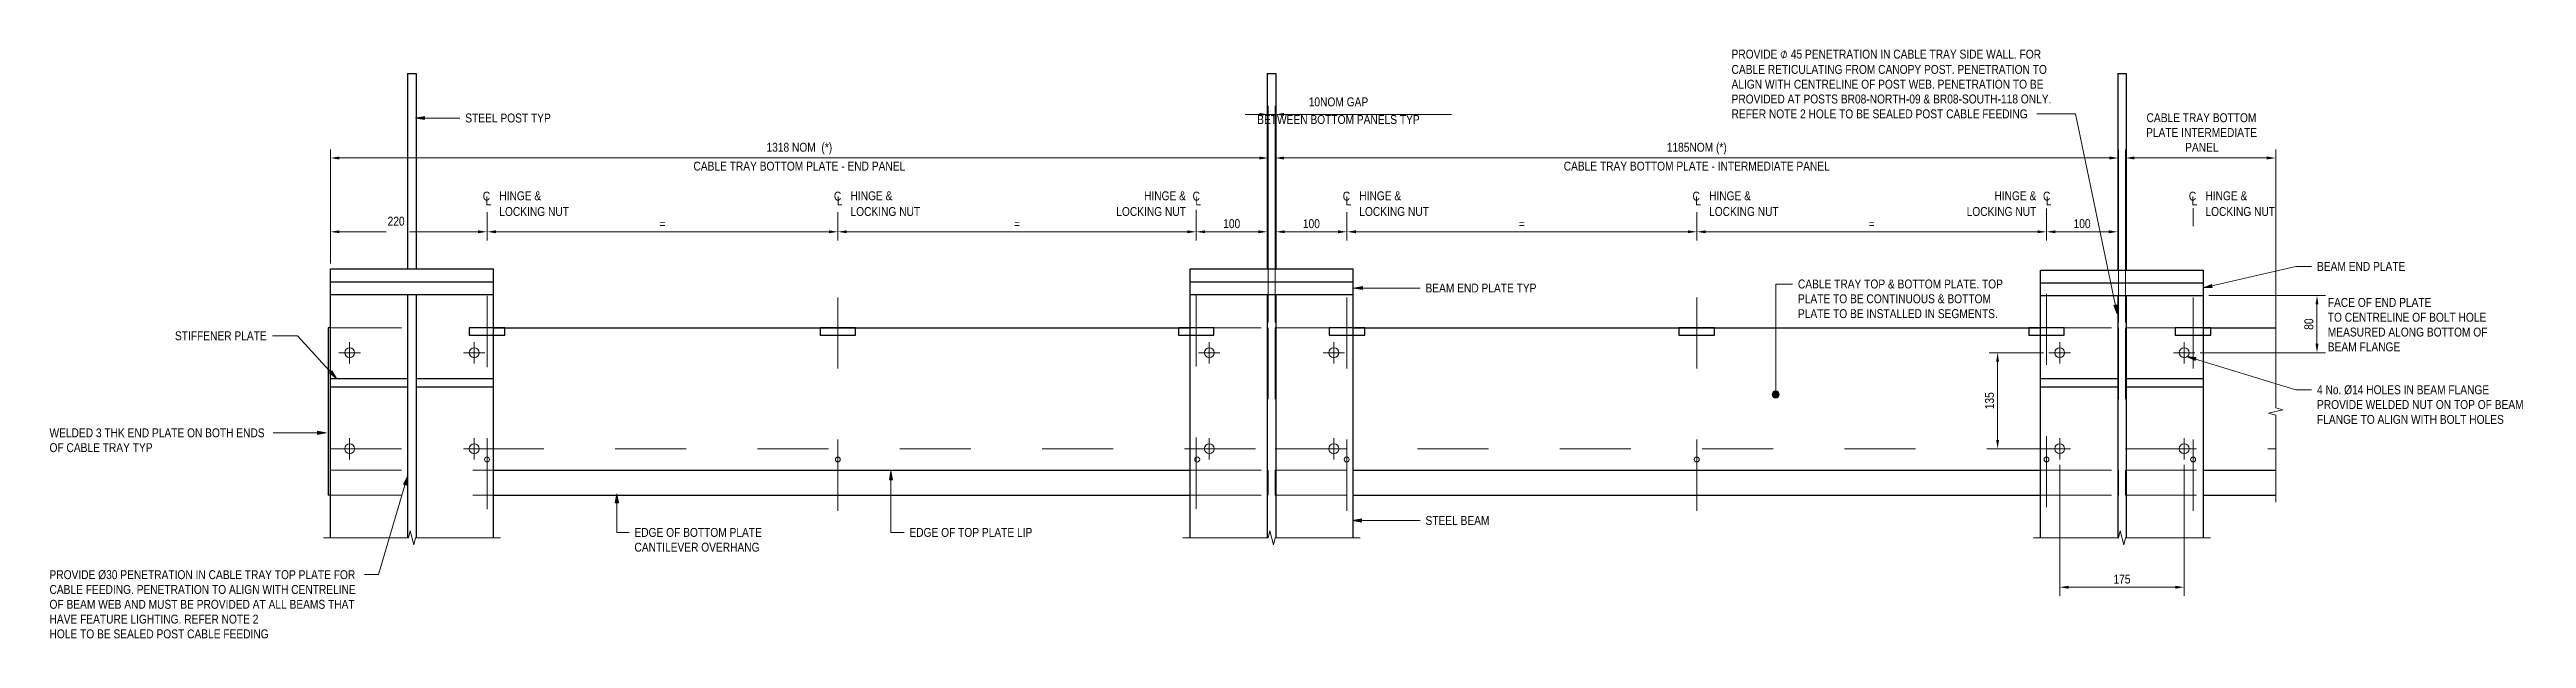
# Model space of a CAD drawing. Header units: metres. Extents: x 5.83 to 10.65, y 0.97 to 2.67.
# Drawn here: x 5.831 to 9.311, y 0.974 to 1.802 of the extents above; entities that cross this region are included whole.
import ezdxf

# ---------------------------------------------------------------- set-up
doc = ezdxf.new("R2010")
doc.units = ezdxf.units.M
doc.linetypes.add('JacobsCenter', pattern=[0.015, 0.009, -0.0015, 0.003, -0.0015])
doc.linetypes.add('JacobsDash', pattern=[0.0045, 0.003, -0.0015])
doc.layers.get('Defpoints').update_dxf_attribs({"color": 41})
for name, color, linetype, lineweight in [('A-ANNO-DIMS', 7, 'Continuous', 9), ('A-ANNO-NOTE', 7, 'Continuous', 9), ('A-DETL', 7, 'Continuous', 13), ('A-DETL-GENF', 7, 'Continuous', 9), ('G-ANNO-TEXT', 7, 'Continuous', 9)]:
    doc.layers.add(name, color=color, linetype=linetype, lineweight=lineweight)
doc.styles.add('Arial Narrow', font='ARIALN.TTF', dxfattribs={"height": 0.0125})
doc.styles.add('Arial Narrow_1', font='ARIALN.TTF', dxfattribs={"height": 0.0025})
doc.styles.add('Segoe UI Symbol', font='seguisym.ttf', dxfattribs={"height": 0.0125})
doc.dimstyles.new('Dimension_Standard_T__mm_', dxfattribs={"dimscale": 0.3048, "dimtxt": 0.012793, "dimasz": 0.04101, "dimexe": 0.03937, "dimexo": 0.024606, "dimgap": 0.016404, "dimtad": 1, "dimdec": 0, "dimlfac": 1000, "dimzin": 0, "dimdsep": 46, "dimtxsty": 'Arial Narrow', "dimsah": 1, "dimcen": 0.09, "dimaunit": 1, "dimadec": 4, "dimazin": 0, "dimtfac": 1, "dimtdec": 4, "dimtix": 1, "dimtmove": 0, "dimatfit": 3, "dimfxl": 1, "dimtvp": 1, "dimtolj": 1, "dimtzin": 0, "dimlwd": 18, "dimlwe": 18, "dimarcsym": 2})
doc.dimstyles.new('Dimension_Standard_T__mm__1', dxfattribs={"dimscale": 0.3048, "dimtxt": 0.012793, "dimasz": 0.04101, "dimexe": 0.03937, "dimexo": 0.024606, "dimgap": 0.016404, "dimtad": 1, "dimdec": 0, "dimlfac": 1000, "dimzin": 0, "dimdsep": 46, "dimtxsty": 'Arial Narrow', "dimsah": 1, "dimcen": 0.09, "dimaunit": 1, "dimadec": 4, "dimazin": 0, "dimtfac": 1, "dimtdec": 4, "dimtix": 1, "dimtmove": 2, "dimatfit": 3, "dimfxl": 1, "dimtvp": 1, "dimtolj": 1, "dimtzin": 0, "dimlwd": 18, "dimlwe": 18, "dimarcsym": 2})

msp = doc.modelspace()

# ---------------------------------------------------------------- texts
at = {"layer": 'G-ANNO-TEXT', "char_height": 0.0125, "attachment_point": 1, "style": 'Arial Narrow', "bg_fill": 3, "box_fill_scale": 1, "bg_fill_color": 256, "bg_fill_transparency": 0}
for s, insert in [('PROVIDE ', (8.1943, 1.8021)), ('CABLE TRAY BOTTOM ', (8.7775, 1.7127))]:
    msp.add_mtext(s, dxfattribs=dict(at, insert=insert))

# ---------------------------------------------------------------- blocks, each defined once
blk = doc.blocks.new('CS_DET_BreakLine_ViewScale - Std Break-6988833-DRG-2873236 - PLAN - CABLE TRAY ARRANGEMENT')
at = {"layer": 'A-DETL-GENF'}
for p, q in [((0.1095, 0), (-0.01, 0)), ((0.112, 0.01), (0.1095, 0)), ((0.117, -0.01), (0.112, 0.01)), ((0.1195, 0), (0.117, -0.01)), ((0.239, 0), (0.1195, 0))]:
    blk.add_line(p, q, dxfattribs=at)
blk = doc.blocks.new('CS_DET_BreakLine_ViewScale - Std Break-6988834-DRG-2873236 - PLAN - CABLE TRAY ARRANGEMENT')
at = {"layer": 'A-DETL-GENF'}
for p, q in [((0.1125, 0), (-0.01, 0)), ((0.115, 0.01), (0.1125, 0)), ((0.12, -0.01), (0.115, 0.01)), ((0.1225, 0), (0.12, -0.01)), ((0.245, 0), (0.1225, 0))]:
    blk.add_line(p, q, dxfattribs=at)
blk = doc.blocks.new('DIMBLOCK1-DRG-2873236 - PLAN - CABLE TRAY ARRANGEMENT')
at = {"layer": 'A-ANNO-DIMS', "color": 0, "lineweight": 18, "transparency": 16777216}
for p, q in [((6.2254, 1.5013), (6.2254, 1.6618)), ((6.2379, 1.6498), (7.5307, 1.6498)), ((7.5432, 1.4183), (7.5432, 1.6618))]:
    blk.add_line(p, q, dxfattribs=at)
at = {"layer": 'A-ANNO-DIMS', "color": 0, "transparency": 16777216}
for points in [[(6.2379, 1.6519), (6.2379, 1.6477), (6.2254, 1.6498)], [(7.5307, 1.6519), (7.5307, 1.6477), (7.5432, 1.6498)]]:
    blk.add_solid(points, dxfattribs=at)
at = {"layer": 'Defpoints', "color": 0, "transparency": 16777216}
for p in [(7.5432, 1.6498), (6.2254, 1.4938), (7.5432, 1.4108)]:
    blk.add_point(p, dxfattribs=at)
at = {"layer": 'A-ANNO-DIMS', "color": 0, "lineweight": 18, "transparency": 16777216, "char_height": 0.0125, "width": 0.35747, "attachment_point": 5, "style": 'Arial Narrow'}
for s, insert in [('\\A1;1318 NOM  (*)', (6.8843, 1.663)), ('\\A1;CABLE TRAY BOTTOM PLATE - END PANEL', (6.8843, 1.6383))]:
    blk.add_mtext(s, dxfattribs=dict(at, insert=insert))
blk = doc.blocks.new('DIMBLOCK2-DRG-2873236 - PLAN - CABLE TRAY ARRANGEMENT')
at = {"layer": 'A-ANNO-DIMS', "color": 0, "lineweight": 18, "transparency": 16777216}
for p, q in [((7.5529, 1.4183), (7.5529, 1.6618)), ((7.5654, 1.6498), (8.7254, 1.6498)), ((8.7379, 1.4183), (8.7379, 1.6618))]:
    blk.add_line(p, q, dxfattribs=at)
at = {"layer": 'A-ANNO-DIMS', "color": 0, "transparency": 16777216}
for points in [[(7.5654, 1.6519), (7.5654, 1.6477), (7.5529, 1.6498)], [(8.7254, 1.6519), (8.7254, 1.6477), (8.7379, 1.6498)]]:
    blk.add_solid(points, dxfattribs=at)
at = {"layer": 'Defpoints', "color": 0, "transparency": 16777216}
for p in [(8.7379, 1.6498), (7.5529, 1.4108), (8.7379, 1.4108)]:
    blk.add_point(p, dxfattribs=at)
at = {"layer": 'A-ANNO-DIMS', "color": 0, "lineweight": 18, "transparency": 16777216, "char_height": 0.0125, "width": 0.449335, "attachment_point": 5, "style": 'Arial Narrow'}
for s, insert in [('\\A1;1185NOM (*)', (8.1454, 1.663)), ('\\A1;CABLE TRAY BOTTOM PLATE - INTERMEDIATE PANEL', (8.1454, 1.6383))]:
    blk.add_mtext(s, dxfattribs=dict(at, insert=insert))
blk = doc.blocks.new('DIMBLOCK3-DRG-2873236 - PLAN - CABLE TRAY ARRANGEMENT')
at = {"layer": 'A-ANNO-DIMS', "color": 0, "lineweight": 18, "transparency": 16777216}
for p, q in [((7.5307, 1.711), (7.5182, 1.711)), ((7.5432, 1.4183), (7.5432, 1.723)), ((7.5432, 1.711), (7.5529, 1.711)), ((7.5529, 1.4183), (7.5529, 1.723)), ((7.5654, 1.711), (7.5779, 1.711))]:
    blk.add_line(p, q, dxfattribs=at)
at = {"layer": 'A-ANNO-DIMS', "color": 0, "transparency": 16777216}
for points in [[(7.5307, 1.7131), (7.5307, 1.7089), (7.5432, 1.711)], [(7.5654, 1.7131), (7.5654, 1.7089), (7.5529, 1.711)]]:
    blk.add_solid(points, dxfattribs=at)
at = {"layer": 'Defpoints', "color": 0, "transparency": 16777216}
for p in [(7.5529, 1.711), (7.5432, 1.4108), (7.5529, 1.4108)]:
    blk.add_point(p, dxfattribs=at)
at = {"layer": 'A-ANNO-DIMS', "color": 0, "lineweight": 18, "transparency": 16777216, "insert": (7.6419, 1.7038), "char_height": 0.0125, "width": 0.274377, "attachment_point": 5, "style": 'Arial Narrow'}
blk.add_mtext('\\A1;BETWEEN BOTTOM PANELS TYP', dxfattribs=at)
at = {"layer": 'A-ANNO-DIMS', "color": 0, "lineweight": 18, "transparency": 16777216, "insert": (7.6419, 1.7286), "char_height": 0.0125, "width": 0.274377, "attachment_point": 5, "line_spacing_factor": 0.974696, "style": 'Arial Narrow'}
blk.add_mtext('\\A1;10NOM GAP', dxfattribs=at)
blk = doc.blocks.new('DIMBLOCK4-DRG-2873236 - PLAN - CABLE TRAY ARRANGEMENT')
at = {"layer": 'A-ANNO-DIMS', "color": 0, "lineweight": 18, "transparency": 16777216}
for p, q in [((6.4454, 1.5663), (6.4454, 1.534)), ((6.2254, 1.5013), (6.2254, 1.558)), ((6.2379, 1.546), (6.3035, 1.546)), ((6.4329, 1.546), (6.3363, 1.546))]:
    blk.add_line(p, q, dxfattribs=at)
at = {"layer": 'A-ANNO-DIMS', "color": 0, "transparency": 16777216}
for points in [[(6.2379, 1.5481), (6.2379, 1.544), (6.2254, 1.546)], [(6.4329, 1.5481), (6.4329, 1.544), (6.4454, 1.546)]]:
    blk.add_solid(points, dxfattribs=at)
at = {"layer": 'Defpoints', "color": 0, "transparency": 16777216}
for p in [(6.4454, 1.5738), (6.4454, 1.546), (6.2254, 1.4938)]:
    blk.add_point(p, dxfattribs=at)
at = {"layer": 'A-ANNO-DIMS', "color": 0, "lineweight": 18, "transparency": 16777216, "insert": (6.3057, 1.5672), "char_height": 0.0125, "width": 0.02851, "attachment_point": 1, "line_spacing_factor": 0.974696, "style": 'Arial Narrow'}
blk.add_mtext('\\A1;220', dxfattribs=at)
blk = doc.blocks.new('CS_Annot_Centreline Symbol1 - CS_Annot_Centreline Symbol-5070896-DRG-2873236 - PLAN - CABLE TRAY ARRANGEMENT')
at = {"layer": 'A-ANNO-NOTE', "char_height": 0.0025, "attachment_point": 1, "style": 'Arial Narrow_1'}
for s, insert, width in [('C  ', (-0.00119, 0.00463), 0.0044093), ('L', (-0.00041, 0.00329), 0.0019241)]:
    blk.add_mtext(s, dxfattribs=dict(at, insert=insert, width=width))
blk = doc.blocks.new('CS_Annot_Centreline Symbol1 - CS_Annot_Centreline Symbol-5548884-DRG-2873236 - PLAN - CABLE TRAY ARRANGEMENT')
at = {"layer": 'A-ANNO-NOTE', "char_height": 0.0025, "attachment_point": 1, "style": 'Arial Narrow_1'}
for s, insert, width in [('C  ', (-0.00119, 0.00463), 0.0044093), ('L', (-0.00041, 0.00329), 0.0019241)]:
    blk.add_mtext(s, dxfattribs=dict(at, insert=insert, width=width))
blk = doc.blocks.new('DIMBLOCK5-DRG-2873236 - PLAN - CABLE TRAY ARRANGEMENT')
at = {"layer": 'A-ANNO-DIMS', "color": 0, "lineweight": 18, "transparency": 16777216}
for p, q in [((6.4454, 1.5663), (6.4454, 1.534)), ((6.9384, 1.5663), (6.9384, 1.534)), ((6.4579, 1.546), (6.9259, 1.546))]:
    blk.add_line(p, q, dxfattribs=at)
at = {"layer": 'A-ANNO-DIMS', "color": 0, "transparency": 16777216}
for points in [[(6.4579, 1.5481), (6.4579, 1.544), (6.4454, 1.546)], [(6.9259, 1.5481), (6.9259, 1.544), (6.9384, 1.546)]]:
    blk.add_solid(points, dxfattribs=at)
at = {"layer": 'Defpoints', "color": 0, "transparency": 16777216}
for p in [(6.4454, 1.5738), (6.9384, 1.5738), (6.9384, 1.546)]:
    blk.add_point(p, dxfattribs=at)
at = {"layer": 'A-ANNO-DIMS', "color": 0, "lineweight": 18, "transparency": 16777216, "insert": (6.6919, 1.5573), "char_height": 0.0125, "width": 0.009991, "attachment_point": 5, "style": 'Arial Narrow'}
blk.add_mtext('\\A1;=', dxfattribs=at)
blk = doc.blocks.new('DIMBLOCK6-DRG-2873236 - PLAN - CABLE TRAY ARRANGEMENT')
at = {"layer": 'A-ANNO-DIMS', "color": 0, "lineweight": 18, "transparency": 16777216}
for p, q in [((6.9384, 1.5663), (6.9384, 1.534)), ((7.4419, 1.5692), (7.4419, 1.534)), ((6.9509, 1.546), (7.4294, 1.546))]:
    blk.add_line(p, q, dxfattribs=at)
at = {"layer": 'A-ANNO-DIMS', "color": 0, "transparency": 16777216}
for points in [[(6.9509, 1.5481), (6.9509, 1.544), (6.9384, 1.546)], [(7.4294, 1.5481), (7.4294, 1.544), (7.4419, 1.546)]]:
    blk.add_solid(points, dxfattribs=at)
at = {"layer": 'Defpoints', "color": 0, "transparency": 16777216}
for p in [(6.9384, 1.5738), (7.4419, 1.5767), (7.4419, 1.546)]:
    blk.add_point(p, dxfattribs=at)
at = {"layer": 'A-ANNO-DIMS', "color": 0, "lineweight": 18, "transparency": 16777216, "insert": (7.1902, 1.5573), "char_height": 0.0125, "width": 0.009991, "attachment_point": 5, "style": 'Arial Narrow'}
blk.add_mtext('\\A1;=', dxfattribs=at)
blk = doc.blocks.new('DIMBLOCK7-DRG-2873236 - PLAN - CABLE TRAY ARRANGEMENT')
at = {"layer": 'A-ANNO-DIMS', "color": 0, "lineweight": 18, "transparency": 16777216}
for p, q in [((7.4419, 1.5692), (7.4419, 1.534)), ((7.4544, 1.546), (7.5294, 1.546)), ((7.5419, 1.5013), (7.5419, 1.558))]:
    blk.add_line(p, q, dxfattribs=at)
at = {"layer": 'A-ANNO-DIMS', "color": 0, "transparency": 16777216}
for points in [[(7.4544, 1.5481), (7.4544, 1.544), (7.4419, 1.546)], [(7.5294, 1.5481), (7.5294, 1.544), (7.5419, 1.546)]]:
    blk.add_solid(points, dxfattribs=at)
at = {"layer": 'Defpoints', "color": 0, "transparency": 16777216}
for p in [(7.4419, 1.5767), (7.5419, 1.546), (7.5419, 1.4938)]:
    blk.add_point(p, dxfattribs=at)
at = {"layer": 'A-ANNO-DIMS', "color": 0, "lineweight": 18, "transparency": 16777216, "insert": (7.4919, 1.5574), "char_height": 0.0125, "width": 0.02851, "attachment_point": 5, "style": 'Arial Narrow'}
blk.add_mtext('\\A1;100', dxfattribs=at)
blk = doc.blocks.new('DIMBLOCK8-DRG-2873236 - PLAN - CABLE TRAY ARRANGEMENT')
at = {"layer": 'A-ANNO-DIMS', "color": 0, "lineweight": 18, "transparency": 16777216}
for p, q in [((7.6539, 1.5663), (7.6539, 1.534)), ((7.5539, 1.5013), (7.5539, 1.558)), ((7.5664, 1.546), (7.6414, 1.546))]:
    blk.add_line(p, q, dxfattribs=at)
at = {"layer": 'A-ANNO-DIMS', "color": 0, "transparency": 16777216}
for points in [[(7.5664, 1.5481), (7.5664, 1.544), (7.5539, 1.546)], [(7.6414, 1.5481), (7.6414, 1.544), (7.6539, 1.546)]]:
    blk.add_solid(points, dxfattribs=at)
at = {"layer": 'Defpoints', "color": 0, "transparency": 16777216}
for p in [(7.6539, 1.5738), (7.6539, 1.546), (7.5539, 1.4938)]:
    blk.add_point(p, dxfattribs=at)
at = {"layer": 'A-ANNO-DIMS', "color": 0, "lineweight": 18, "transparency": 16777216, "insert": (7.6039, 1.5574), "char_height": 0.0125, "width": 0.02851, "attachment_point": 5, "style": 'Arial Narrow'}
blk.add_mtext('\\A1;100', dxfattribs=at)
blk = doc.blocks.new('DIMBLOCK9-DRG-2873236 - PLAN - CABLE TRAY ARRANGEMENT')
at = {"layer": 'A-ANNO-DIMS', "color": 0, "lineweight": 18, "transparency": 16777216}
for p, q in [((8.6369, 1.5714), (8.6369, 1.534)), ((8.6494, 1.546), (8.7244, 1.546)), ((8.7369, 1.5003), (8.7369, 1.558))]:
    blk.add_line(p, q, dxfattribs=at)
at = {"layer": 'A-ANNO-DIMS', "color": 0, "transparency": 16777216}
for points in [[(8.6494, 1.5481), (8.6494, 1.544), (8.6369, 1.546)], [(8.7244, 1.5481), (8.7244, 1.544), (8.7369, 1.546)]]:
    blk.add_solid(points, dxfattribs=at)
at = {"layer": 'Defpoints', "color": 0, "transparency": 16777216}
for p in [(8.6369, 1.5789), (8.7369, 1.546), (8.7369, 1.4928)]:
    blk.add_point(p, dxfattribs=at)
at = {"layer": 'A-ANNO-DIMS', "color": 0, "lineweight": 18, "transparency": 16777216, "insert": (8.6869, 1.5574), "char_height": 0.0125, "width": 0.02851, "attachment_point": 5, "style": 'Arial Narrow'}
blk.add_mtext('\\A1;100', dxfattribs=at)
blk = doc.blocks.new('DIMBLOCK10-DRG-2873236 - PLAN - CABLE TRAY ARRANGEMENT')
at = {"layer": 'A-ANNO-DIMS', "color": 0, "lineweight": 18, "transparency": 16777216}
for p, q in [((7.6539, 1.5663), (7.6539, 1.534)), ((8.1454, 1.5663), (8.1454, 1.534)), ((7.6664, 1.546), (8.1329, 1.546))]:
    blk.add_line(p, q, dxfattribs=at)
at = {"layer": 'A-ANNO-DIMS', "color": 0, "transparency": 16777216}
for points in [[(7.6664, 1.5481), (7.6664, 1.544), (7.6539, 1.546)], [(8.1329, 1.5481), (8.1329, 1.544), (8.1454, 1.546)]]:
    blk.add_solid(points, dxfattribs=at)
at = {"layer": 'Defpoints', "color": 0, "transparency": 16777216}
for p in [(7.6539, 1.5738), (8.1454, 1.5738), (8.1454, 1.546)]:
    blk.add_point(p, dxfattribs=at)
at = {"layer": 'A-ANNO-DIMS', "color": 0, "lineweight": 18, "transparency": 16777216, "insert": (7.8997, 1.5573), "char_height": 0.0125, "width": 0.009991, "attachment_point": 5, "style": 'Arial Narrow'}
blk.add_mtext('\\A1;=', dxfattribs=at)
blk = doc.blocks.new('DIMBLOCK11-DRG-2873236 - PLAN - CABLE TRAY ARRANGEMENT')
at = {"layer": 'A-ANNO-DIMS', "color": 0, "lineweight": 18, "transparency": 16777216}
for p, q in [((8.1454, 1.5663), (8.1454, 1.534)), ((8.6369, 1.5714), (8.6369, 1.534)), ((8.1579, 1.546), (8.6244, 1.546))]:
    blk.add_line(p, q, dxfattribs=at)
at = {"layer": 'A-ANNO-DIMS', "color": 0, "transparency": 16777216}
for points in [[(8.1579, 1.5481), (8.1579, 1.544), (8.1454, 1.546)], [(8.6244, 1.5481), (8.6244, 1.544), (8.6369, 1.546)]]:
    blk.add_solid(points, dxfattribs=at)
at = {"layer": 'Defpoints', "color": 0, "transparency": 16777216}
for p in [(8.1454, 1.5738), (8.6369, 1.5789), (8.6369, 1.546)]:
    blk.add_point(p, dxfattribs=at)
at = {"layer": 'A-ANNO-DIMS', "color": 0, "lineweight": 18, "transparency": 16777216, "insert": (8.3912, 1.5573), "char_height": 0.0125, "width": 0.009991, "attachment_point": 5, "style": 'Arial Narrow'}
blk.add_mtext('\\A1;=', dxfattribs=at)
blk = doc.blocks.new('DIMBLOCK12-DRG-2873236 - PLAN - CABLE TRAY ARRANGEMENT')
at = {"layer": 'A-ANNO-DIMS', "color": 0, "lineweight": 18, "transparency": 16777216}
for p, q in [((8.7479, 1.4183), (8.7479, 1.6618)), ((8.7604, 1.6498), (8.9465, 1.6498)), ((8.959, 1.4183), (8.959, 1.6618))]:
    blk.add_line(p, q, dxfattribs=at)
at = {"layer": 'A-ANNO-DIMS', "color": 0, "transparency": 16777216}
for points in [[(8.7604, 1.6519), (8.7604, 1.6477), (8.7479, 1.6498)], [(8.9465, 1.6519), (8.9465, 1.6477), (8.959, 1.6498)]]:
    blk.add_solid(points, dxfattribs=at)
at = {"layer": 'Defpoints', "color": 0, "transparency": 16777216}
for p in [(8.959, 1.6498), (8.7479, 1.4108), (8.959, 1.4108)]:
    blk.add_point(p, dxfattribs=at)
at = {"layer": 'A-ANNO-DIMS', "color": 0, "lineweight": 18, "transparency": 16777216, "insert": (8.8535, 1.6622), "char_height": 0.0125, "attachment_point": 5, "style": 'Arial Narrow'}
blk.add_mtext('\\A1;\u200d', dxfattribs=at)
blk = doc.blocks.new('DIMBLOCK13-DRG-2873236 - PLAN - CABLE TRAY ARRANGEMENT')
at = {"layer": 'A-ANNO-DIMS', "color": 0, "lineweight": 18, "transparency": 16777216}
for p, q in [((8.6554, 1.2185), (8.6554, 1.0343)), ((8.8304, 1.2185), (8.8304, 1.0343)), ((8.6679, 1.0463), (8.8179, 1.0463))]:
    blk.add_line(p, q, dxfattribs=at)
at = {"layer": 'A-ANNO-DIMS', "color": 0, "transparency": 16777216}
for points in [[(8.6679, 1.0483), (8.6679, 1.0442), (8.6554, 1.0463)], [(8.8179, 1.0483), (8.8179, 1.0442), (8.8304, 1.0463)]]:
    blk.add_solid(points, dxfattribs=at)
at = {"layer": 'Defpoints', "color": 0, "transparency": 16777216}
for p in [(8.6554, 1.226), (8.8304, 1.226), (8.8304, 1.0463)]:
    blk.add_point(p, dxfattribs=at)
at = {"layer": 'A-ANNO-DIMS', "color": 0, "lineweight": 18, "transparency": 16777216, "insert": (8.7429, 1.0576), "char_height": 0.0125, "width": 0.02851, "attachment_point": 5, "style": 'Arial Narrow'}
blk.add_mtext('\\A1;175', dxfattribs=at)
blk = doc.blocks.new('DIMBLOCK14-DRG-2873236 - PLAN - CABLE TRAY ARRANGEMENT')
at = {"layer": 'A-ANNO-DIMS', "color": 0, "lineweight": 18, "transparency": 16777216}
for p, q in [((8.6329, 1.376), (8.5562, 1.376)), ((8.5682, 1.2535), (8.5682, 1.3635)), ((8.6329, 1.241), (8.5562, 1.241))]:
    blk.add_line(p, q, dxfattribs=at)
at = {"layer": 'A-ANNO-DIMS', "color": 0, "transparency": 16777216}
for points in [[(8.5661, 1.3635), (8.5702, 1.3635), (8.5682, 1.376)], [(8.5661, 1.2535), (8.5702, 1.2535), (8.5682, 1.241)]]:
    blk.add_solid(points, dxfattribs=at)
at = {"layer": 'Defpoints', "color": 0, "transparency": 16777216}
for p in [(8.5682, 1.376), (8.6404, 1.376), (8.6404, 1.241)]:
    blk.add_point(p, dxfattribs=at)
at = {"layer": 'A-ANNO-DIMS', "color": 0, "lineweight": 18, "transparency": 16777216, "insert": (8.5568, 1.3085), "char_height": 0.0125, "width": 0.02851, "attachment_point": 5, "rotation": 90, "style": 'Arial Narrow'}
blk.add_mtext('\\A1;135', dxfattribs=at)
blk = doc.blocks.new('DIMBLOCK15-DRG-2873236 - PLAN - CABLE TRAY ARRANGEMENT')
at = {"layer": 'A-ANNO-DIMS', "color": 0, "lineweight": 18, "transparency": 16777216}
for p, q in [((8.8649, 1.4563), (9.029, 1.4563)), ((9.017, 1.3885), (9.017, 1.4438)), ((8.8529, 1.376), (9.029, 1.376))]:
    blk.add_line(p, q, dxfattribs=at)
at = {"layer": 'A-ANNO-DIMS', "color": 0, "transparency": 16777216}
for points in [[(9.0149, 1.4438), (9.0191, 1.4438), (9.017, 1.4563)], [(9.0149, 1.3885), (9.0191, 1.3885), (9.017, 1.376)]]:
    blk.add_solid(points, dxfattribs=at)
at = {"layer": 'Defpoints', "color": 0, "transparency": 16777216}
for p in [(8.8574, 1.4563), (9.017, 1.4563), (8.8454, 1.376)]:
    blk.add_point(p, dxfattribs=at)
at = {"layer": 'A-ANNO-DIMS', "color": 0, "lineweight": 18, "transparency": 16777216, "insert": (9.0056, 1.4162), "char_height": 0.0125, "width": 0.019007, "attachment_point": 5, "rotation": 90, "style": 'Arial Narrow'}
blk.add_mtext('\\A1;80', dxfattribs=at)

# ---------------------------------------------------------------- dimensions: what is measured, and where the dimension line sits
at = {"layer": 'A-ANNO-DIMS', "lineweight": 18}
dim = msp.add_linear_dim(base=(7.5529, 1.711), p1=(7.5432, 1.4108), p2=(7.5529, 1.4108), text='<>\\XBETWEEN BOTTOM PANELS TYP', dimstyle='Dimension_Standard_T__mm__1', override={"dimpost": '<>NOM GAP', "dimfxl": 0.00975}, dxfattribs=at)
dim.commit()
dim.dimension.update_dxf_attribs({"geometry": 'DIMBLOCK3-DRG-2873236 - PLAN - CABLE TRAY ARRANGEMENT', "text_midpoint": (7.6419, 1.7153), "dimtype": 160})
for base, p1, p2, text, override, picture, middle in [((7.5432, 1.6498), (6.2254, 1.4938), (7.5432, 1.4108), '<>\\XCABLE TRAY BOTTOM PLATE - END PANEL', {"dimpost": '<> NOM  (*)', "dimfxl": 1.320363}, 'DIMBLOCK1-DRG-2873236 - PLAN - CABLE TRAY ARRANGEMENT', (6.8843, 1.6498)), ((8.7379, 1.6498), (7.5529, 1.4108), (8.7379, 1.4108), '<>\\XCABLE TRAY BOTTOM PLATE - INTERMEDIATE PANEL', {"dimpost": '<>NOM (*)', "dimfxl": 1.185}, 'DIMBLOCK2-DRG-2873236 - PLAN - CABLE TRAY ARRANGEMENT', (8.1454, 1.6498))]:
    dim = msp.add_linear_dim(base=base, p1=p1, p2=p2, text=text, dimstyle='Dimension_Standard_T__mm_', override=override, dxfattribs=at)
    dim.commit()
    dim.dimension.update_dxf_attribs({"geometry": picture, "text_midpoint": middle})
dim = msp.add_linear_dim(base=(6.4454, 1.546), p1=(6.2254, 1.4938), p2=(6.4454, 1.5738), dimstyle='Dimension_Standard_T__mm__1', override={"dimpost": '<>', "dimfxl": 0.234094}, dxfattribs=at)
dim.commit()
dim.dimension.update_dxf_attribs({"geometry": 'DIMBLOCK4-DRG-2873236 - PLAN - CABLE TRAY ARRANGEMENT', "text_midpoint": (6.3199, 1.5589), "dimtype": 160})
for base, p1, p2, override, picture, middle in [((9.017, 1.4563), (8.8454, 1.376), (8.8574, 1.4563), {"dimpost": '<>', "dimfxl": 0.081178}, 'DIMBLOCK15-DRG-2873236 - PLAN - CABLE TRAY ARRANGEMENT', (9.0056, 1.4162)), ((8.5682, 1.376), (8.6404, 1.241), (8.6404, 1.376), {"dimpost": '<>', "dimfxl": 0.135}, 'DIMBLOCK14-DRG-2873236 - PLAN - CABLE TRAY ARRANGEMENT', (8.5568, 1.3085))]:
    dim = msp.add_linear_dim(base=base, p1=p1, p2=p2, angle=90, dimstyle='Dimension_Standard_T__mm_', override=override, dxfattribs=at)
    dim.commit()
    dim.dimension.update_dxf_attribs({"geometry": picture, "text_midpoint": middle})
dim = msp.add_linear_dim(base=(8.8304, 1.0463), p1=(8.6554, 1.226), p2=(8.8304, 1.226), dimstyle='Dimension_Standard_T__mm_', override={"dimpost": '<>', "dimfxl": 0.175}, dxfattribs=at)
dim.commit()
dim.dimension.update_dxf_attribs({"geometry": 'DIMBLOCK13-DRG-2873236 - PLAN - CABLE TRAY ARRANGEMENT', "text_midpoint": (8.7429, 1.0576)})

# ---------------------------------------------------------------- hatches: boundary and pattern name
at = {"layer": 'G-ANNO-TEXT'}
for points in [[(6.3451, 1.706), (6.3576, 1.7038), (6.3576, 1.7082)], [(7.6634, 1.4669), (7.6759, 1.4647), (7.6759, 1.4691)], [(8.8571, 1.467), (8.8698, 1.4677), (8.8688, 1.472)], [(8.7361, 1.4305), (8.7357, 1.4432), (8.7314, 1.4423)], [(8.8343, 1.3708), (8.8456, 1.3651), (8.8469, 1.3693)], [(6.2341, 1.3399), (6.2272, 1.3506), (6.224, 1.3476)], [(6.2196, 1.2634), (6.2071, 1.2656), (6.2071, 1.2612)], [(6.3337, 1.2025), (6.3281, 1.1911), (6.3323, 1.1898)], [(7.013, 1.2096), (7.0108, 1.1971), (7.0152, 1.1971)], [(6.6278, 1.1776), (6.6256, 1.1651), (6.63, 1.1651)], [(7.6618, 1.1401), (7.6743, 1.1379), (7.6743, 1.1424)]]:
    msp.add_hatch(color=256, dxfattribs=at).paths.add_polyline_path(points)
h = msp.add_hatch(color=256, dxfattribs=at)
edge = h.paths.add_edge_path()
edge.add_arc((8.2563, 1.3174), 0.005, 0, 360)

# ---------------------------------------------------------------- linework, layer by layer
at = {"layer": 'A-DETL', "lineweight": 25}
for p, q in [((6.3339, 1.7688), (6.3339, 1.4938)), ((6.3339, 1.7688), (6.3459, 1.7688)), ((6.3459, 1.7688), (6.3459, 1.4938)), ((7.5419, 1.7688), (7.5419, 1.4938)), ((7.5419, 1.7688), (7.5539, 1.7688)), ((7.5539, 1.7688), (7.5539, 1.4938)), ((8.7369, 1.7688), (8.7369, 1.4928)), ((8.7369, 1.7688), (8.7489, 1.7688)), ((8.7489, 1.7688), (8.7489, 1.4928)), ((6.2254, 1.4938), (6.4544, 1.4938)), ((6.2254, 1.1158), (6.2254, 1.4938)), ((6.2254, 1.4758), (6.4544, 1.4758)), ((6.4544, 1.1158), (6.4544, 1.4938)), ((7.4334, 1.4938), (7.6624, 1.4938)), ((7.4334, 1.1158), (7.4334, 1.4938)), ((7.4334, 1.4758), (7.6624, 1.4758)), ((7.6624, 1.1158), (7.6624, 1.4938)), ((8.6284, 1.1158), (8.6284, 1.4923)), ((8.6284, 1.4923), (8.8574, 1.4923)), ((8.6284, 1.4743), (8.8574, 1.4743)), ((8.8574, 1.1158), (8.8574, 1.4923)), ((6.2254, 1.4578), (6.4544, 1.4578)), ((6.3339, 1.4578), (6.3339, 1.1158)), ((6.3459, 1.4578), (6.3459, 1.1152)), ((7.4334, 1.4578), (7.6624, 1.4578)), ((7.5419, 1.4578), (7.5419, 1.1158)), ((7.5539, 1.4578), (7.5539, 1.1152)), ((8.6284, 1.4563), (8.8574, 1.4563)), ((8.7369, 1.4568), (8.7369, 1.1158)), ((8.7489, 1.4568), (8.7489, 1.1152)), ((6.2254, 1.4108), (6.2224, 1.4108)), ((6.2224, 1.4108), (6.2224, 1.1758)), ((6.4204, 1.4108), (6.4204, 1.4008)), ((6.4704, 1.4108), (6.4204, 1.4108)), ((6.4204, 1.4008), (6.4704, 1.4008)), ((6.4544, 1.4108), (7.4334, 1.4108)), ((6.4704, 1.4008), (6.4704, 1.4108)), ((6.9134, 1.4108), (6.9134, 1.4008)), ((6.9634, 1.4108), (6.9134, 1.4108)), ((6.9134, 1.4008), (6.9634, 1.4008)), ((6.9634, 1.4008), (6.9634, 1.4108)), ((7.4169, 1.4108), (7.4169, 1.4008)), ((7.4669, 1.4108), (7.4169, 1.4108)), ((7.4169, 1.4008), (7.4669, 1.4008)), ((7.4669, 1.4008), (7.4669, 1.4108)), ((7.6289, 1.4108), (7.6289, 1.4008)), ((7.6789, 1.4108), (7.6289, 1.4108)), ((7.6289, 1.4008), (7.6789, 1.4008)), ((7.6624, 1.4108), (8.6284, 1.4108)), ((7.6789, 1.4008), (7.6789, 1.4108)), ((8.1204, 1.4108), (8.1204, 1.4008)), ((8.1704, 1.4108), (8.1204, 1.4108)), ((8.1204, 1.4008), (8.1704, 1.4008)), ((8.1704, 1.4008), (8.1704, 1.4108)), ((8.6119, 1.4108), (8.6119, 1.4008)), ((8.6619, 1.4108), (8.6119, 1.4108)), ((8.6119, 1.4008), (8.6619, 1.4008)), ((8.6619, 1.4008), (8.6619, 1.4108)), ((8.8179, 1.4108), (8.8179, 1.4008)), ((8.8679, 1.4108), (8.8179, 1.4108)), ((8.8179, 1.4008), (8.8679, 1.4008)), ((8.8574, 1.4108), (8.959, 1.4108)), ((8.8679, 1.4008), (8.8679, 1.4108)), ((6.2254, 1.3399), (6.3339, 1.3399)), ((6.2254, 1.3279), (6.3339, 1.3279)), ((6.3459, 1.3399), (6.4544, 1.3399)), ((6.3459, 1.3279), (6.4544, 1.3279)), ((8.6284, 1.3399), (8.7369, 1.3399)), ((8.6284, 1.3279), (8.7369, 1.3279)), ((8.7489, 1.3399), (8.8574, 1.3399)), ((8.7489, 1.3279), (8.8574, 1.3279)), ((6.4544, 1.2108), (7.4334, 1.2108)), ((7.6624, 1.2108), (8.6284, 1.2108)), ((8.8574, 1.2108), (8.959, 1.2108)), ((6.2254, 1.1758), (6.2224, 1.1758)), ((6.4544, 1.1758), (7.4334, 1.1758)), ((7.6624, 1.1758), (8.6284, 1.1758)), ((8.8574, 1.1758), (8.959, 1.1758))]:
    msp.add_line(p, q, dxfattribs=at)
at = {"layer": 'A-DETL'}
msp.add_line((7.5107, 1.711), (7.8007, 1.711), dxfattribs=at)
at = {"layer": 'A-DETL', "linetype": 'JacobsCenter', "lineweight": 9}
for p, q in [((6.4454, 1.1558), (6.4454, 1.5738)), ((6.9384, 1.1538), (6.9384, 1.5738)), ((7.4419, 1.1567), (7.4419, 1.5767)), ((7.6539, 1.1538), (7.6539, 1.5738)), ((8.1454, 1.1538), (8.1454, 1.5738)), ((8.6369, 1.1589), (8.6369, 1.5789)), ((8.8429, 1.1538), (8.8429, 1.5793)), ((6.2674, 1.376), (6.2374, 1.376)), ((6.2524, 1.361), (6.2524, 1.391)), ((6.4124, 1.376), (6.4424, 1.376)), ((6.4274, 1.361), (6.4274, 1.391)), ((7.4754, 1.376), (7.4454, 1.376)), ((7.4604, 1.361), (7.4604, 1.391)), ((7.6204, 1.376), (7.6504, 1.376)), ((7.6354, 1.361), (7.6354, 1.391)), ((8.6704, 1.376), (8.6404, 1.376)), ((8.6554, 1.361), (8.6554, 1.391)), ((8.8154, 1.376), (8.8454, 1.376)), ((8.8304, 1.361), (8.8304, 1.391)), ((6.2524, 1.226), (6.2524, 1.256)), ((6.4274, 1.226), (6.4274, 1.256)), ((7.4604, 1.226), (7.4604, 1.256)), ((7.6354, 1.226), (7.6354, 1.256)), ((8.6554, 1.226), (8.6554, 1.256)), ((8.8304, 1.226), (8.8304, 1.256)), ((6.2674, 1.241), (6.2374, 1.241)), ((6.4124, 1.241), (6.4424, 1.241)), ((7.4754, 1.241), (7.4454, 1.241)), ((7.6204, 1.241), (7.6504, 1.241)), ((8.6704, 1.241), (8.6404, 1.241)), ((8.8154, 1.241), (8.8454, 1.241))]:
    msp.add_line(p, q, dxfattribs=at)
at = {"layer": 'A-DETL', "linetype": 'JacobsDash', "lineweight": 18}
for p, q in [((6.2254, 1.4108), (6.4544, 1.4108)), ((7.4334, 1.4108), (7.5432, 1.4108)), ((7.5432, 1.4108), (7.5432, 1.1758)), ((7.5529, 1.4108), (7.5529, 1.1758)), ((7.5529, 1.4108), (7.6624, 1.4108)), ((8.6284, 1.4108), (8.7379, 1.4108)), ((8.7379, 1.4108), (8.7379, 1.1758)), ((8.7479, 1.4108), (8.7479, 1.1758)), ((8.7479, 1.4108), (8.8574, 1.4108)), ((6.2254, 1.2408), (7.5432, 1.2408)), ((7.5529, 1.2408), (8.7379, 1.2408)), ((8.7479, 1.2408), (8.959, 1.2408)), ((6.2254, 1.2108), (6.4544, 1.2108)), ((7.4334, 1.2108), (7.5432, 1.2108)), ((7.5529, 1.2108), (7.6624, 1.2108)), ((8.6284, 1.2108), (8.7379, 1.2108)), ((8.7479, 1.2108), (8.8574, 1.2108)), ((6.2254, 1.1758), (6.4544, 1.1758)), ((7.4334, 1.1758), (7.5432, 1.1758)), ((7.5529, 1.1758), (7.6624, 1.1758)), ((8.6284, 1.1758), (8.7379, 1.1758)), ((8.7479, 1.1758), (8.8574, 1.1758))]:
    msp.add_line(p, q, dxfattribs=at)
at = {"layer": 'A-DETL', "lineweight": 18}
for centre, radius in [((6.2524, 1.376), 0.007), ((6.4274, 1.376), 0.007), ((7.4604, 1.376), 0.007), ((7.6354, 1.376), 0.007), ((8.6554, 1.376), 0.007), ((8.8304, 1.376), 0.007), ((6.2524, 1.241), 0.007), ((6.4274, 1.241), 0.007), ((6.4454, 1.2258), 0.0035), ((6.9384, 1.2258), 0.0035), ((7.4434, 1.2258), 0.0035), ((7.4604, 1.241), 0.007), ((7.6354, 1.241), 0.007), ((7.6534, 1.2258), 0.0035), ((8.1454, 1.2258), 0.0035), ((8.6369, 1.2258), 0.0035), ((8.6554, 1.241), 0.007), ((8.8304, 1.241), 0.007), ((8.8429, 1.2258), 0.0035)]:
    msp.add_circle(centre, radius, dxfattribs=at)
at = {"layer": 'G-ANNO-TEXT'}
for p, q in [((6.3576, 1.7082), (6.3451, 1.706)), ((6.3451, 1.706), (6.3576, 1.7038)), ((6.3451, 1.706), (6.4074, 1.706)), ((6.3576, 1.7038), (6.3576, 1.7082)), ((8.662, 1.7119), (8.6231, 1.7119)), ((8.6777, 1.7119), (8.662, 1.7119)), ((8.7361, 1.4305), (8.6777, 1.7119)), ((8.8571, 1.467), (8.9875, 1.4973)), ((8.9875, 1.4973), (9.0095, 1.4973)), ((7.6759, 1.4691), (7.6634, 1.4669)), ((7.6634, 1.4669), (7.6759, 1.4647)), ((7.6634, 1.4669), (7.7567, 1.4669)), ((7.6759, 1.4647), (7.6759, 1.4691)), ((8.2563, 1.4726), (8.2801, 1.4726)), ((8.2563, 1.3174), (8.2563, 1.4726)), ((8.8688, 1.472), (8.8571, 1.467)), ((8.8571, 1.467), (8.8698, 1.4677)), ((8.8698, 1.4677), (8.8688, 1.472)), ((8.7357, 1.4432), (8.7314, 1.4423)), ((8.7314, 1.4423), (8.7361, 1.4305)), ((8.7361, 1.4305), (8.7357, 1.4432)), ((6.1444, 1.3998), (6.1441, 1.3998)), ((6.1791, 1.3998), (6.1444, 1.3998)), ((6.2341, 1.3399), (6.1791, 1.3998)), ((8.8343, 1.3708), (8.8456, 1.3651)), ((8.8469, 1.3693), (8.8343, 1.3708)), ((8.8343, 1.3708), (8.9875, 1.3239)), ((8.8456, 1.3651), (8.8469, 1.3693)), ((6.2272, 1.3506), (6.224, 1.3476)), ((6.224, 1.3476), (6.2341, 1.3399)), ((6.2341, 1.3399), (6.2272, 1.3506)), ((8.9875, 1.3239), (9.0095, 1.3239)), ((6.1616, 1.2634), (6.1447, 1.2634)), ((6.2196, 1.2634), (6.1616, 1.2634)), ((6.2196, 1.2634), (6.2071, 1.2656)), ((6.2071, 1.2656), (6.2071, 1.2612)), ((6.2071, 1.2612), (6.2196, 1.2634)), ((6.3337, 1.2025), (6.2928, 1.064)), ((6.3337, 1.2025), (6.3281, 1.1911)), ((6.3281, 1.1911), (6.3323, 1.1898)), ((6.3323, 1.1898), (6.3337, 1.2025)), ((7.013, 1.2096), (7.0108, 1.1971)), ((7.0108, 1.1971), (7.0152, 1.1971)), ((7.0152, 1.1971), (7.013, 1.2096)), ((7.013, 1.2096), (7.013, 1.1233)), ((6.6278, 1.1776), (6.6256, 1.1651)), ((6.6256, 1.1651), (6.63, 1.1651)), ((6.63, 1.1651), (6.6278, 1.1776)), ((6.6278, 1.1776), (6.6278, 1.1233)), ((6.6278, 1.1233), (6.6451, 1.1233)), ((7.013, 1.1233), (7.0315, 1.1233)), ((7.6743, 1.1424), (7.6618, 1.1401)), ((7.6618, 1.1401), (7.6743, 1.1379)), ((7.6618, 1.1401), (7.7567, 1.1401)), ((7.6743, 1.1379), (7.6743, 1.1424)), ((6.2756, 1.064), (6.2731, 1.064)), ((6.2928, 1.064), (6.2756, 1.064))]:
    msp.add_line(p, q, dxfattribs=at)
msp.add_circle((8.2563, 1.3174), 0.005, dxfattribs=at)

# ---------------------------------------------------------------- block references
at = {"layer": 'A-ANNO-NOTE', "xscale": 5, "yscale": 5, "zscale": 5}
for name, p in [('CS_Annot_Centreline Symbol1 - CS_Annot_Centreline Symbol-5070896-DRG-2873236 - PLAN - CABLE TRAY ARRANGEMENT', (6.4454, 1.5793)), ('CS_Annot_Centreline Symbol1 - CS_Annot_Centreline Symbol-5070896-DRG-2873236 - PLAN - CABLE TRAY ARRANGEMENT', (6.9389, 1.5793)), ('CS_Annot_Centreline Symbol1 - CS_Annot_Centreline Symbol-5548884-DRG-2873236 - PLAN - CABLE TRAY ARRANGEMENT', (7.4429, 1.5793)), ('CS_Annot_Centreline Symbol1 - CS_Annot_Centreline Symbol-5070896-DRG-2873236 - PLAN - CABLE TRAY ARRANGEMENT', (7.6539, 1.5793)), ('CS_Annot_Centreline Symbol1 - CS_Annot_Centreline Symbol-5070896-DRG-2873236 - PLAN - CABLE TRAY ARRANGEMENT', (8.1454, 1.5793)), ('CS_Annot_Centreline Symbol1 - CS_Annot_Centreline Symbol-5548884-DRG-2873236 - PLAN - CABLE TRAY ARRANGEMENT', (8.6379, 1.5793)), ('CS_Annot_Centreline Symbol1 - CS_Annot_Centreline Symbol-5070896-DRG-2873236 - PLAN - CABLE TRAY ARRANGEMENT', (8.8429, 1.5793))]:
    msp.add_blockref(name, p, dxfattribs=at)
at = {"layer": 'A-DETL-GENF', "rotation": 90}
msp.add_blockref('CS_DET_BreakLine_ViewScale - Std Break-6988834-DRG-2873236 - PLAN - CABLE TRAY ARRANGEMENT', (8.959, 1.1758), dxfattribs=at)
at = {"layer": 'A-DETL-GENF'}
for p in [(6.2254, 1.1158), (7.4334, 1.1158), (8.6284, 1.1158)]:
    msp.add_blockref('CS_DET_BreakLine_ViewScale - Std Break-6988833-DRG-2873236 - PLAN - CABLE TRAY ARRANGEMENT', p, dxfattribs=at)

msp.set_redraw_order([(e.dxf.handle, doc.entitydb.next_handle()) for e in msp.query("TEXT MTEXT ATTDEF DIMENSION ARC_DIMENSION")])  # texts and dimensions are drawn at this point

# ---------------------------------------------------------------- next in the draw order: texts
at = {"layer": 'A-ANNO-NOTE', "char_height": 0.0125, "attachment_point": 1, "style": 'Arial Narrow', "bg_fill": 3, "box_fill_scale": 1, "bg_fill_color": 256, "bg_fill_true_color": 13158600, "bg_fill_transparency": 0}
for insert in [(6.4627, 1.6029), (6.9562, 1.6029), (7.3687, 1.6029), (7.6712, 1.6029), (8.1627, 1.6029), (8.5637, 1.6029), (8.8602, 1.6029)]:
    msp.add_mtext('HINGE &', dxfattribs=dict(at, insert=insert))
at = {"layer": 'G-ANNO-TEXT', "char_height": 0.0125, "attachment_point": 1, "bg_fill": 3, "box_fill_scale": 1, "bg_fill_color": 256, "bg_fill_transparency": 0}
for s, insert, style in [('\\fSegoe UI Symbol|b0|i0|c254|p34|;⌀', (8.2627, 1.8021), 'Segoe UI Symbol'), ('STEEL POST TYP', (6.4149, 1.7123), 'Arial Narrow'), ('BEAM END PLATE', (9.017, 1.5036), 'Arial Narrow'), ('BEAM END PLATE TYP', (7.7642, 1.4732), 'Arial Narrow'), ('CABLE TRAY TOP & BOTTOM PLATE. TOP ', (8.2876, 1.4789), 'Arial Narrow'), ('FACE OF END PLATE', (9.0322, 1.453), 'Arial Narrow'), ('STIFFENER PLATE', (6.0069, 1.4061), 'Arial Narrow'), ('4 No. Ø14 HOLES IN BEAM FLANGE', (9.017, 1.3302), 'Arial Narrow'), ('WELDED 3 THK END PLATE ON BOTH ENDS ', (5.8306, 1.2696), 'Arial Narrow'), ('EDGE OF BOTTOM PLATE ', (6.6526, 1.1296), 'Arial Narrow'), ('EDGE OF TOP PLATE LIP', (7.039, 1.1296), 'Arial Narrow'), ('STEEL BEAM', (7.7642, 1.1464), 'Arial Narrow'), ('PROVIDE Ø30 PENETRATION IN CABLE TRAY TOP PLATE FOR ', (5.8306, 1.0702), 'Arial Narrow')]:
    msp.add_mtext(s, dxfattribs=dict(at, insert=insert, style=style))

# ---------------------------------------------------------------- next in the draw order: texts
at = {"layer": 'A-ANNO-NOTE', "char_height": 0.0125, "attachment_point": 1, "style": 'Arial Narrow', "bg_fill": 3, "box_fill_scale": 1, "bg_fill_color": 256, "bg_fill_true_color": 13158600, "bg_fill_transparency": 0}
for insert in [(6.4627, 1.5808), (6.9562, 1.5808), (7.3297, 1.5808), (7.6712, 1.5808), (8.1627, 1.5808), (8.5247, 1.5808), (8.8602, 1.5808)]:
    msp.add_mtext('LOCKING NUT', dxfattribs=dict(at, insert=insert))
at = {"layer": 'G-ANNO-TEXT', "char_height": 0.0125, "attachment_point": 1, "style": 'Arial Narrow', "bg_fill": 3, "box_fill_scale": 1, "bg_fill_color": 256, "bg_fill_transparency": 0}
for s, insert in [('45 PENETRATION IN CABLE TRAY SIDE WALL. FOR ', (8.2776, 1.8021)), ('PLATE TO BE CONTINUOUS & BOTTOM ', (8.2876, 1.4581)), ('TO CENTRELINE OF BOLT HOLE', (9.0322, 1.4321)), ('PROVIDE WELDED NUT ON TOP OF BEAM ', (9.017, 1.3094)), ('OF CABLE TRAY TYP', (5.8306, 1.2488)), ('CANTILEVER OVERHANG', (6.6526, 1.1088)), ('CABLE FEEDING. PENETRATION TO ALIGN WITH CENTRELINE ', (5.8306, 1.0494))]:
    msp.add_mtext(s, dxfattribs=dict(at, insert=insert))

# ---------------------------------------------------------------- next in the draw order: texts
for s, insert in [('CABLE RETICULATING FROM CANOPY POST. PENETRATION TO ', (8.1943, 1.7806)), ('PLATE TO BE INSTALLED IN SEGMENTS.', (8.2876, 1.4372)), ('MEASURED ALONG BOTTOM OF ', (9.0322, 1.4113)), ('FLANGE TO ALIGN WITH BOLT HOLES', (9.017, 1.2885)), ('OF BEAM WEB AND MUST BE PROVIDED AT ALL BEAMS THAT ', (5.8306, 1.0285))]:
    msp.add_mtext(s, dxfattribs=dict(at, insert=insert))

# ---------------------------------------------------------------- next in the draw order: dimensions: what is measured, and where the dimension line sits
at = {"layer": 'A-ANNO-DIMS', "lineweight": 18}
for base, p1, p2, text, override, picture, middle in [((8.959, 1.6498), (8.7479, 1.4108), (8.959, 1.4108), '\u200d', {"dimpost": '<>', "dimfxl": 0.211074}, 'DIMBLOCK12-DRG-2873236 - PLAN - CABLE TRAY ARRANGEMENT', (8.8535, 1.6622)), ((6.9384, 1.546), (6.4454, 1.5738), (6.9384, 1.5738), '=', {"dimpost": '<>', "dimfxl": 0.493}, 'DIMBLOCK5-DRG-2873236 - PLAN - CABLE TRAY ARRANGEMENT', (6.6919, 1.5573)), ((7.4419, 1.546), (6.9384, 1.5738), (7.4419, 1.5767), '=', {"dimpost": '<>', "dimfxl": 0.503508}, 'DIMBLOCK6-DRG-2873236 - PLAN - CABLE TRAY ARRANGEMENT', (7.1902, 1.5573)), ((8.1454, 1.546), (7.6539, 1.5738), (8.1454, 1.5738), '=', {"dimpost": '<>', "dimfxl": 0.4915}, 'DIMBLOCK10-DRG-2873236 - PLAN - CABLE TRAY ARRANGEMENT', (7.8997, 1.5573)), ((8.6369, 1.546), (8.1454, 1.5738), (8.6369, 1.5789), '=', {"dimpost": '<>', "dimfxl": 0.491527}, 'DIMBLOCK11-DRG-2873236 - PLAN - CABLE TRAY ARRANGEMENT', (8.3912, 1.5573))]:
    dim = msp.add_linear_dim(base=base, p1=p1, p2=p2, text=text, dimstyle='Dimension_Standard_T__mm_', override=override, dxfattribs=at)
    dim.commit()
    dim.dimension.update_dxf_attribs({"geometry": picture, "text_midpoint": middle})
for base, p1, p2, override, picture, middle in [((7.5419, 1.546), (7.4419, 1.5767), (7.5419, 1.4938), {"dimpost": '<>', "dimfxl": 0.129895}, 'DIMBLOCK7-DRG-2873236 - PLAN - CABLE TRAY ARRANGEMENT', (7.4919, 1.5574)), ((7.6539, 1.546), (7.5539, 1.4938), (7.6539, 1.5738), {"dimpost": '<>', "dimfxl": 0.128062}, 'DIMBLOCK8-DRG-2873236 - PLAN - CABLE TRAY ARRANGEMENT', (7.6039, 1.5574)), ((8.7369, 1.546), (8.6369, 1.5789), (8.7369, 1.4928), {"dimpost": '<>', "dimfxl": 0.131963}, 'DIMBLOCK9-DRG-2873236 - PLAN - CABLE TRAY ARRANGEMENT', (8.6869, 1.5574))]:
    dim = msp.add_linear_dim(base=base, p1=p1, p2=p2, dimstyle='Dimension_Standard_T__mm_', override=override, dxfattribs=at)
    dim.commit()
    dim.dimension.update_dxf_attribs({"geometry": picture, "text_midpoint": middle})

# ---------------------------------------------------------------- next in the draw order: texts
at = {"layer": 'G-ANNO-TEXT', "char_height": 0.0125, "attachment_point": 1, "style": 'Arial Narrow', "bg_fill": 3, "box_fill_scale": 1, "bg_fill_color": 256, "bg_fill_transparency": 0}
for s, insert in [('ALIGN WITH CENTRELINE OF POST WEB. PENETRATION TO BE ', (8.1943, 1.7598)), ('PLATE INTERMEDIATE ', (8.7768, 1.6919)), ('BEAM FLANGE', (9.0322, 1.3905)), ('HAVE FEATURE LIGHTING. REFER NOTE 2', (5.8306, 1.0077))]:
    msp.add_mtext(s, dxfattribs=dict(at, insert=insert))

# ---------------------------------------------------------------- next in the draw order: texts
for s, insert in [('PROVIDED AT POSTS BR08-NORTH-09 & BR08-SOUTH-118 ONLY. ', (8.1943, 1.739)), ('PANEL', (8.8317, 1.6711)), ('HOLE TO BE SEALED POST CABLE FEEDING', (5.8306, 0.9869))]:
    msp.add_mtext(s, dxfattribs=dict(at, insert=insert))

# ---------------------------------------------------------------- next in the draw order: texts
at = {"layer": 'G-ANNO-TEXT', "insert": (8.1943, 1.7181), "char_height": 0.0125, "attachment_point": 1, "style": 'Arial Narrow', "bg_fill": 3, "box_fill_scale": 1, "bg_fill_color": 256, "bg_fill_transparency": 0}
msp.add_mtext('REFER NOTE 2 HOLE TO BE SEALED POST CABLE FEEDING ', dxfattribs=at)

doc.saveas('drawing.dxf')
